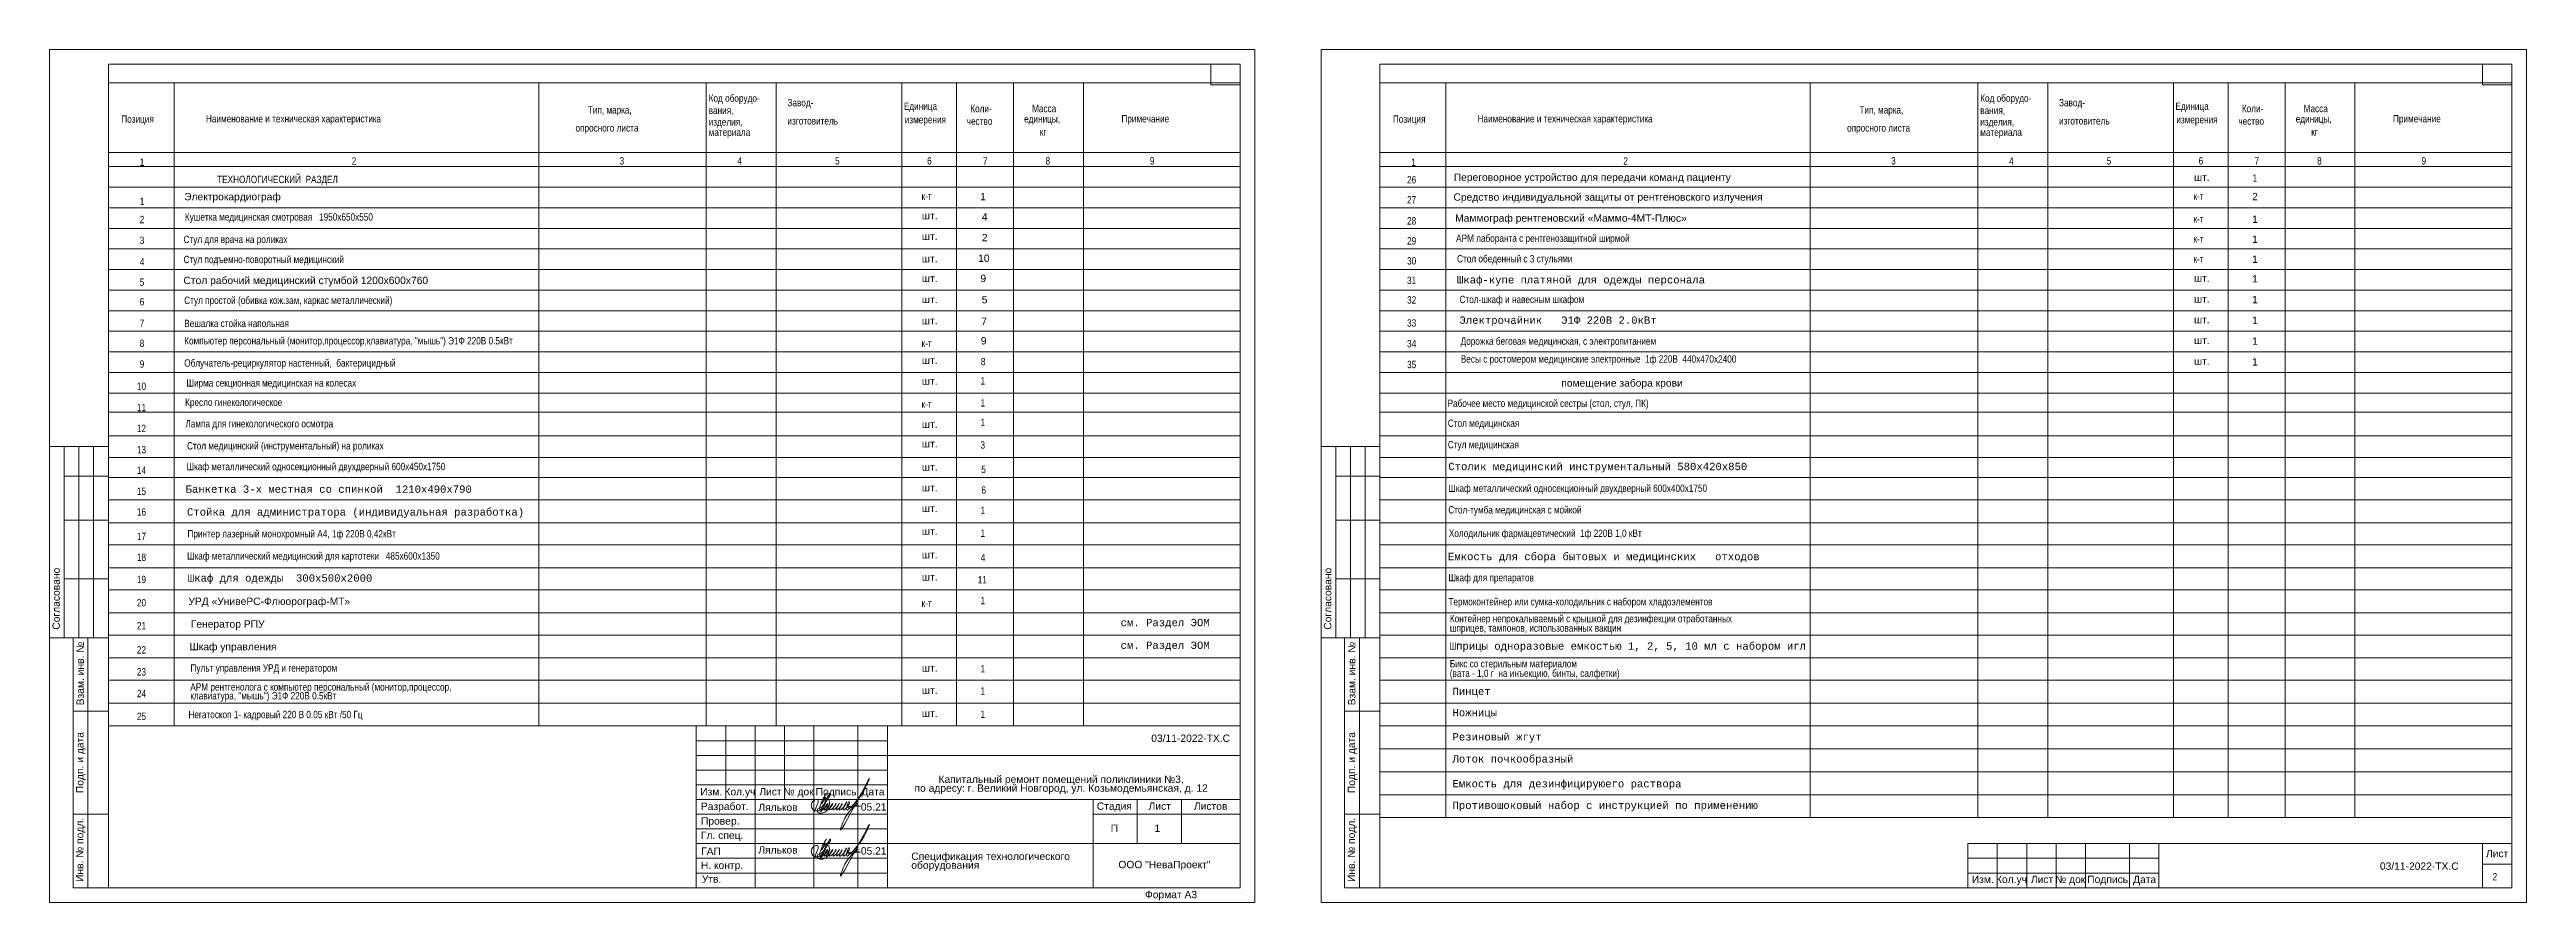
# Model space of a CAD drawing. Header units: metres. Extents: x 14591 to 15202, y 5442 to 5571.
# Drawn here: x 15117.3 to 15201.6, y 5442.8 to 5471.8 of the extents above; entities that cross this region are included whole.
import ezdxf
from ezdxf.enums import TextEntityAlignment as Align

# ---------------------------------------------------------------- set-up
doc = ezdxf.new("R2010")
doc.units = ezdxf.units.M
doc.header["$MEASUREMENT"] = 0
doc.linetypes.add('AM_DIN_F_W050x2', pattern=[0.003125, 0.00225, -0.000875])
doc.linetypes.add('DGN Style 4', pattern=[5.601258, 2.79888, -1.39944, 0.003499, -1.39944])
for name, color, linetype, lineweight in [('1', 7, 'Continuous', 0), ('Level 50', 7, 'Continuous', 0), ('Level 63', 7, 'Continuous', 0), ('Стены', 7, 'Continuous', 13), ('ТХ Мебель', 7, 'Continuous', 30)]:
    doc.layers.add(name, color=color, linetype=linetype, lineweight=lineweight)
doc.styles.add('GOST 2.304', font='CS_Gost2304.shx')
doc.styles.add('MONOTXT', font='monotxt.shx', dxfattribs={"width": 0.8, "height": 0.5})
doc.styles.add('Style-Arial', font='arial.ttf')

msp = doc.modelspace()

# ---------------------------------------------------------------- texts
at = {"color": 7, "linetype": 'Continuous', "lineweight": 13, "style": 'Style-Arial'}
for s, p in [('Переговорное устройство для передачи команд пациенту', (15165.06996308, 5467.60252451)), ('шт.', (15190.24818427, 5467.60210663)), ('Средство индивидуальной защиты от рентгеновского излучения ', (15165.06113221, 5466.92879396)), ('шт.', (15146.97679847, 5466.30018442)), ('шт.', (15146.97679847, 5465.59407751)), ('шт.', (15146.97679847, 5464.83501259)), ('шт.', (15146.97679847, 5464.16004944)), ('шт.', (15190.24818427, 5464.17307498)), ('шт.', (15146.97679847, 5463.4452505)), ('шт.', (15190.24818427, 5463.46696807)), ('шт.', (15146.97679847, 5462.73031726)), ('шт.', (15190.24818427, 5462.76086117)), ('шт.', (15146.97679847, 5461.37988781)), ('шт.', (15190.24818427, 5462.05475426)), ('шт.', (15146.97679847, 5460.6737809)), ('шт.', (15190.24818427, 5461.34864736)), ('шт.', (15146.97679847, 5459.20254097)), ('шт.', (15146.97679847, 5458.53835916)), ('шт.', (15146.97679847, 5457.75060865)), ('шт.', (15146.97679847, 5457.04772751)), ('шт.', (15146.97679847, 5456.34484638)), ('шт.', (15146.97679847, 5455.56812878)), ('шт.', (15146.97679847, 5454.76493218)), ('шт.', (15146.97679847, 5454.01337765)), ('шт.', (15146.97679847, 5450.91622814)), ('шт.', (15146.97679847, 5450.15936981)), ('шт.', (15146.97679847, 5449.37161929))]:
    msp.add_text(s, height=0.25, dxfattribs=at).set_placement(p, align=Align.TOP_LEFT)
at = {"color": 7, "linetype": 'Continuous', "lineweight": 0, "style": 'MONOTXT'}
for s, p in [('Шкаф для одежды  300х500х2000 ', (15122.01048786, 5453.72448661)), ('см. Раздел ЭОМ', (15153.73938648, 5452.21078607)), ('см. Раздел ЭОМ', (15153.73938648, 5451.43848164))]:
    msp.add_text(s, height=0.25, dxfattribs=at).set_placement(p)
at = {"color": 7, "linetype": 'Continuous', "lineweight": 0, "style": 'Style-Arial'}
for p in [(15154.78152939, 5448.52774707), (15196.57366904, 5444.17831786)]:
    msp.add_text('03/11-2022-ТХ.С', height=0.25, dxfattribs=at).set_placement(p, align=Align.TOP_LEFT)
at = {"color": 7, "lineweight": 13, "style": 'Style-Arial'}
for p in [(15141.41479546, 5446.17507861), (15141.41479546, 5444.73136128)]:
    msp.add_text('Ляльков', height=0.25, dxfattribs=at).set_placement(p, align=Align.TOP_LEFT)
at = {"color": 7, "linetype": 'Continuous', "lineweight": 13, "char_height": 0.25, "attachment_point": 7}
for s, insert, line_spacing_factor, style in [('\\fArial|b0|i0|c204204|p39;АРМ лаборанта с рентгенозащитной ширмой', (15165.1505043, 5465.20328924), 0.72, 'MONOTXT'), ('Генератор РПУ', (15122.10976046, 5452.08611137), 0.6, 'Style-Arial'), ('Шкаф управления', (15122.0625347, 5451.31693106), 0.6, 'Style-Arial'), ('\\fArial|b0|i0|c204204|p39;АРМ рентгенолога с компьютер персональный (монитор,процессор,\\Pклавиатура, "мышь") Э1Ф 220В 0.5кВт', (15122.09467613, 5449.64561725), 0.72, 'MONOTXT')]:
    msp.add_mtext(s, dxfattribs=dict(at, insert=insert, line_spacing_factor=line_spacing_factor, style=style))
at = {"color": 7, "linetype": 'Continuous', "lineweight": 0, "char_height": 0.25}
for s, insert, attachment_point, line_spacing_factor, style in [('\\fArial|b0|i0|c204204|p39;4', (15148.97841252, 5454.41563966), 7, 0.6, 'MONOTXT'), ('\\fArial|b0|i0|c204204|p39;11', (15148.87851743, 5453.66561146), 7, 0.6, 'MONOTXT'), ('Капитальный ремонт \\C256;помещений поликлиники №3, \\Pпо адресу: г. Великий Новгород, ул. Козьмодемьянская, д. 12', (15151.71571766, 5446.81906978), 5, 0.72, 'Style-Arial'), ('\\fArial|b0|i0|c204204|p39;П', (15153.52614905, 5445.34318921), 5, 0.72, 'GOST 2.304'), ('\\fArial|b0|i0|c204204|p39;1', (15154.98681236, 5445.34318921), 5, 0.72, 'GOST 2.304')]:
    msp.add_mtext(s, dxfattribs=dict(at, insert=insert, attachment_point=attachment_point, line_spacing_factor=line_spacing_factor, style=style))
at = {"color": 7, "linetype": 'Continuous', "lineweight": 30, "char_height": 0.25, "attachment_point": 1, "line_spacing_factor": 0.72, "style": 'GOST 2.304'}
for insert in [(15144.90220495, 5446.19016499), (15144.90220495, 5444.69672446)]:
    msp.add_mtext('\\fArial|b0|i0|c204204|p39;05.21', dxfattribs=dict(at, insert=insert))
at = {"layer": '1', "color": 7, "linetype": 'Continuous', "lineweight": 0, "style": 'Style-Arial'}
for s, p in [('1', (15149.0597884, 5466.81974846)), ('2', (15192.32466407, 5466.81974846)), ('4', (15149.11361353, 5466.13012137)), ('2', (15149.11361353, 5465.42401447)), ('1', (15192.32466407, 5466.04744403)), ('10', (15149.08620404, 5464.72130695)), ('1', (15192.32466407, 5465.36781614)), ('1', (15192.32466407, 5464.68818824)), ('Стол рабочий медицинский стумбой 1200х600х760', (15126.02237611, 5463.96861164)), ('9', (15149.06621577, 5464.03692802)), ('1', (15192.32466407, 5464.02352557)), ('5', (15149.11111285, 5463.31405606)), ('1', (15192.32466407, 5463.31741867)), ('7', (15149.09675017, 5462.58097879)), ('1', (15192.32466407, 5462.61131176)), ('9', (15149.08052058, 5461.91637794)), ('1', (15192.32466407, 5461.90520486)), ('1', (15192.32466407, 5461.19909795))]:
    msp.add_text(s, height=0.25, dxfattribs=at).set_placement(p, align=Align.MIDDLE_CENTER)
at = {"layer": '1', "color": 7, "linetype": 'Continuous', "lineweight": 0, "style": 'MONOTXT'}
for s, p in [('Банкетка 3-х местная со спинкой  1210х490х790 ', (15121.93447554, 5456.74730116)), ('Стойка для администратора (индивидуальная разработка)', (15121.9809125, 5455.97156583))]:
    msp.add_text(s, height=0.25, dxfattribs=at).set_placement(p)
at = {"layer": '1', "color": 7, "char_height": 0.25}
for s, insert, attachment_point, line_spacing_factor, style in [('\\fArial|b0|i0|c204204|p39;Тип, марка,', (15135.61558562, 5469.56800351), 7, 0.6, 'MONOTXT'), ('\\fArial|b0|i0|c204204|p39;вания,', (15139.72558562, 5469.57883108), 7, 0.6, 'MONOTXT'), ('\\fArial|b0|i0|c204204|p39;Код оборудо-', (15139.72558562, 5469.96549774), 7, 0.6, 'MONOTXT'), ('\\fArial|b0|i0|c204204|p39;Завод-', (15142.40558562, 5469.81549774), 7, 0.6, 'MONOTXT'), ('\\fArial|b0|i0|c204204|p39;Единица', (15146.36558562, 5469.69549774), 7, 0.6, 'MONOTXT'), ('\\fArial|b0|i0|c204204|p39;Коли-', (15148.62558562, 5469.68549774), 7, 0.6, 'MONOTXT'), ('\\fArial|b0|i0|c204204|p39;Масса', (15150.72558562, 5469.68549774), 7, 0.6, 'MONOTXT'), ('\\fArial|b0|i0|c204204|p39;Тип, марка,', (15178.86912884, 5469.56800351), 7, 0.6, 'MONOTXT'), ('\\fArial|b0|i0|c204204|p39;вания,', (15182.97912884, 5469.57883108), 7, 0.6, 'MONOTXT'), ('\\fArial|b0|i0|c204204|p39;Код оборудо-', (15182.97912884, 5469.96549774), 7, 0.6, 'MONOTXT'), ('\\fArial|b0|i0|c204204|p39;Завод-', (15185.65912884, 5469.81549774), 7, 0.6, 'MONOTXT'), ('\\fArial|b0|i0|c204204|p39;Единица', (15189.61912884, 5469.69549774), 7, 0.6, 'MONOTXT'), ('\\fArial|b0|i0|c204204|p39;Коли-', (15191.87912884, 5469.68549774), 7, 0.6, 'MONOTXT'), ('\\fArial|b0|i0|c204204|p39;Масса', (15193.97912884, 5469.68549774), 7, 0.6, 'MONOTXT'), ('\\fArial|b0|i0|c204204|p39;Позиция', (15119.74558562, 5469.25549774), 7, 0.6, 'MONOTXT'), ('\\fArial|b0|i0|c204204|p39;Наименование и техническая характеристика', (15122.62558562, 5469.26549774), 7, 0.6, 'MONOTXT'), ('\\fArial|b0|i0|c204204|p39;опросного листа', (15135.19558562, 5468.95355347), 7, 0.6, 'MONOTXT'), ('\\fArial|b0|i0|c204204|p39;изделия,', (15139.72558562, 5469.16216441), 7, 0.6, 'MONOTXT'), ('\\fArial|b0|i0|c204204|p39;материала', (15139.72558562, 5468.80549774), 7, 0.6, 'MONOTXT'), ('\\fArial|b0|i0|c204204|p39;изготовитель', (15142.40558562, 5469.26549774), 7, 0.6, 'MONOTXT'), ('\\fArial|b0|i0|c204204|p39;измерения', (15146.39558562, 5469.23549774), 7, 0.6, 'MONOTXT'), ('\\fArial|b0|i0|c204204|p39;чество', (15148.50558562, 5469.25549774), 7, 0.6, 'MONOTXT'), ('\\fArial|b0|i0|c204204|p39;единицы,', (15150.45558562, 5469.26549774), 7, 0.6, 'MONOTXT'), ('\\fArial|b0|i0|c204204|p39;кг', (15150.98558562, 5468.89549774), 7, 0.6, 'MONOTXT'), ('\\fArial|b0|i0|c204204|p39;Примечание', (15153.76558562, 5469.26549774), 7, 0.6, 'MONOTXT'), ('\\fArial|b0|i0|c204204|p39;Позиция', (15162.99912884, 5469.25549774), 7, 0.6, 'MONOTXT'), ('\\fArial|b0|i0|c204204|p39;Наименование и техническая характеристика', (15165.87912884, 5469.26549774), 7, 0.6, 'MONOTXT'), ('\\fArial|b0|i0|c204204|p39;опросного листа', (15178.44912884, 5468.95355347), 7, 0.6, 'MONOTXT'), ('\\fArial|b0|i0|c204204|p39;изделия,', (15182.97912884, 5469.16216441), 7, 0.6, 'MONOTXT'), ('\\fArial|b0|i0|c204204|p39;материала', (15182.97912884, 5468.80549774), 7, 0.6, 'MONOTXT'), ('\\fArial|b0|i0|c204204|p39;изготовитель', (15185.65912884, 5469.26549774), 7, 0.6, 'MONOTXT'), ('\\fArial|b0|i0|c204204|p39;измерения', (15189.64912884, 5469.23549774), 7, 0.6, 'MONOTXT'), ('\\fArial|b0|i0|c204204|p39;чество', (15191.75912884, 5469.25549774), 7, 0.6, 'MONOTXT'), ('\\fArial|b0|i0|c204204|p39;единицы,', (15193.70912884, 5469.26549774), 7, 0.6, 'MONOTXT'), ('\\fArial|b0|i0|c204204|p39;кг', (15194.23912884, 5468.89549774), 7, 0.6, 'MONOTXT'), ('\\fArial|b0|i0|c204204|p39;Примечание', (15197.01912884, 5469.26549774), 7, 0.6, 'MONOTXT'), ('\\fArial|b0|i0|c204204|p39;1', (15120.3729791, 5467.8631769), 7, 0.6, 'MONOTXT'), ('\\fArial|b0|i0|c204204|p39;2', (15127.58558562, 5467.90549774), 7, 0.6, 'MONOTXT'), ('\\fArial|b0|i0|c204204|p39;3', (15136.69558562, 5467.90549774), 7, 0.6, 'MONOTXT'), ('\\fArial|b0|i0|c204204|p39;4', (15140.70558562, 5467.90549774), 7, 0.6, 'MONOTXT'), ('\\fArial|b0|i0|c204204|p39;5', (15144.02558562, 5467.90549774), 7, 0.6, 'MONOTXT'), ('\\fArial|b0|i0|c204204|p39;6', (15147.15558562, 5467.90549774), 7, 0.6, 'MONOTXT'), ('\\fArial|b0|i0|c204204|p39;7', (15149.05558562, 5467.90549774), 7, 0.6, 'MONOTXT'), ('\\fArial|b0|i0|c204204|p39;8', (15151.18558562, 5467.90549774), 7, 0.6, 'MONOTXT'), ('\\fArial|b0|i0|c204204|p39;9', (15154.73558562, 5467.90549774), 7, 0.6, 'MONOTXT'), ('\\fArial|b0|i0|c204204|p39;1', (15163.62652232, 5467.8631769), 7, 0.6, 'MONOTXT'), ('\\fArial|b0|i0|c204204|p39;2', (15170.83912884, 5467.90549774), 7, 0.6, 'MONOTXT'), ('\\fArial|b0|i0|c204204|p39;3', (15179.94912884, 5467.90549774), 7, 0.6, 'MONOTXT'), ('\\fArial|b0|i0|c204204|p39;4', (15183.95912884, 5467.90549774), 7, 0.6, 'MONOTXT'), ('\\fArial|b0|i0|c204204|p39;5', (15187.27912884, 5467.90549774), 7, 0.6, 'MONOTXT'), ('\\fArial|b0|i0|c204204|p39;6', (15190.40912884, 5467.90549774), 7, 0.6, 'MONOTXT'), ('\\fArial|b0|i0|c204204|p39;7', (15192.30912884, 5467.90549774), 7, 0.6, 'MONOTXT'), ('\\fArial|b0|i0|c204204|p39;8', (15194.43912884, 5467.90549774), 7, 0.6, 'MONOTXT'), ('\\fArial|b0|i0|c204204|p39;9', (15197.98912884, 5467.90549774), 7, 0.6, 'MONOTXT'), ('\\fArial|b0|i0|c204204|p39;26', (15163.48301365, 5467.26574338), 7, 0.6, 'MONOTXT'), ('\\fArial|b0|i0|c204204|p39;1', (15120.3729791, 5466.5302888), 7, 0.6, 'MONOTXT'), ('\\fArial|b0|i0|c204204|p39;к-т', (15146.9689099, 5466.7061534), 7, 0.6, 'MONOTXT'), ('\\fArial|b0|i0|c204204|p39;27', (15163.48301365, 5466.58611549), 7, 0.6, 'MONOTXT'), ('\\fArial|b0|i0|c204204|p39;к-т', (15190.23378557, 5466.7061534), 7, 0.6, 'MONOTXT'), ('\\fArial|b0|i0|c204204|p39;2', (15120.3729791, 5465.91401521), 7, 0.6, 'MONOTXT'), ('\\fArial|b0|i0|c204204|p39;28', (15163.48301365, 5465.86557476), 7, 0.6, 'MONOTXT'), ('\\fArial|b0|i0|c204204|p39;к-т', (15190.23378557, 5465.93384897), 7, 0.6, 'MONOTXT'), ('\\fArial|b0|i0|c204204|p39;4', (15120.3729791, 5464.47748055), 7, 0.6, 'MONOTXT'), ('\\fArial|b0|i0|c204204|p39;3', (15120.3729791, 5465.20293056), 7, 0.6, 'MONOTXT'), ('\\fArial|b0|i0|c204204|p39;Стул для врача на роликах', (15121.86434523, 5465.16248993), 7, 0.6, 'MONOTXT'), ('\\fArial|b0|i0|c204204|p39;30', (15163.48301365, 5464.50631897), 7, 0.6, 'MONOTXT'), ('\\fArial|b0|i0|c204204|p39;29', (15163.48301365, 5465.18594686), 7, 0.6, 'MONOTXT'), ('\\fArial|b0|i0|c204204|p39;к-т', (15190.23378557, 5465.25422108), 7, 0.6, 'MONOTXT'), ('\\fArial|b0|i0|c204204|p39;к-т', (15190.23378557, 5464.57459318), 7, 0.6, 'MONOTXT'), ('\\fArial|b0|i0|c204204|p39;5', (15120.3729791, 5463.78076124), 7, 0.6, 'MONOTXT'), ('\\fArial|b0|i0|c204204|p39;31', (15163.48301365, 5463.8416563), 7, 0.6, 'MONOTXT'), ('\\fArial|b0|i0|c204204|p39;6', (15120.3729791, 5463.1145683), 7, 0.6, 'MONOTXT'), ('\\fArial|b0|i0|c204204|p39;32', (15163.48301365, 5463.17699363), 7, 0.6, 'MONOTXT'), ('\\fArial|b0|i0|c204204|p39;7', (15120.3729791, 5462.38911829), 7, 0.6, 'MONOTXT'), ('\\fArial|b0|i0|c204204|p39;33', (15163.48301365, 5462.39413714), 7, 0.6, 'MONOTXT'), ('\\fArial|b0|i0|c204204|p39;8', (15120.3729791, 5461.70180323), 7, 0.6, 'MONOTXT'), ('\\fArial|b0|i0|c204204|p39;к-т', (15146.9689099, 5461.70612608), 7, 0.6, 'MONOTXT'), ('\\fArial|b0|i0|c204204|p39;34', (15163.48301365, 5461.68803024), 7, 0.6, 'MONOTXT'), ('\\fArial|b0|i0|c204204|p39;10', (15120.27724131, 5460.23974659), 7, 0.6, 'MONOTXT'), ('\\fArial|b0|i0|c204204|p39;9', (15120.3729791, 5460.99584905), 7, 0.6, 'MONOTXT'), ('\\fArial|b0|i0|c204204|p39;35', (15163.48301365, 5460.98192334), 7, 0.6, 'MONOTXT'), ('\\fArial|b0|i0|c204204|p39;11', (15120.27724131, 5459.52147926), 7, 0.6, 'MONOTXT'), ('\\fArial|b0|i0|c204204|p39;к-т', (15146.9689099, 5459.63635022), 7, 0.6, 'MONOTXT'), ('\\fArial|b0|i0|c204204|p39;12', (15120.27724131, 5458.81443978), 7, 0.6, 'MONOTXT'), ('\\fArial|b0|i0|c204204|p39;13', (15120.27724131, 5458.08638857), 7, 0.6, 'MONOTXT'), ('\\fArial|b0|i0|c204204|p39;14', (15120.27724131, 5457.389108), 7, 0.6, 'MONOTXT'), ('\\fArial|b0|i0|c204204|p39;15', (15120.27724131, 5456.67229669), 7, 0.6, 'MONOTXT'), ('\\fArial|b0|i0|c204204|p39;16', (15120.27724131, 5455.96941556), 7, 0.6, 'MONOTXT'), ('\\fArial|b0|i0|c204204|p39;17', (15120.27724131, 5455.13973994), 7, 0.6, 'MONOTXT'), ('\\fArial|b0|i0|c204204|p39;18', (15120.27724131, 5454.42635735), 7, 0.6, 'MONOTXT'), ('\\fArial|b0|i0|c204204|p39;19', (15120.27724131, 5453.67359603), 7, 0.6, 'MONOTXT'), ('\\fArial|b0|i0|c204204|p39;20', (15120.27724131, 5452.87922577), 7, 0.6, 'MONOTXT'), ('\\fArial|b0|i0|c204204|p39;к-т', (15146.9689099, 5452.8684337), 7, 0.6, 'MONOTXT'), ('\\fArial|b0|i0|c204204|p39;21', (15120.27724131, 5452.10250817), 7, 0.6, 'MONOTXT'), ('\\fArial|b0|i0|c204204|p39;22', (15120.27724131, 5451.28039799), 7, 0.6, 'MONOTXT'), ('\\fArial|b0|i0|c204204|p39;23', (15120.27724131, 5450.5301594), 7, 0.6, 'MONOTXT'), ('\\fArial|b0|i0|c204204|p39;24', (15120.27724131, 5449.79757349), 7, 0.6, 'MONOTXT'), ('\\fArial|b0|i0|c204204|p39;25', (15120.27724131, 5449.01825431), 7, 0.6, 'MONOTXT'), ('\\fArial|b0|i0|c204204|p39;Негатоскоп 1- кадровый 220 В 0.05 кВт /50 Гц', (15122.030022, 5449.00799643), 7, 0.6, 'MONOTXT'), ('Спецификация технологического \\Pоборудования  ', (15146.61856422, 5444.51289367), 1, 0.72, 'Style-Arial')]:
    msp.add_mtext(s, dxfattribs=dict(at, insert=insert, attachment_point=attachment_point, line_spacing_factor=line_spacing_factor, style=style))
at = {"layer": '1', "color": 7, "lineweight": 30, "insert": (15123.00558562, 5467.20549774), "char_height": 0.25, "attachment_point": 7, "line_spacing_factor": 0.6, "style": 'MONOTXT'}
msp.add_mtext('\\fArial|b0|i0|c204204|p39;ТЕХНОЛОГИЧЕСКИЙ  РАЗДЕЛ', dxfattribs=at)
at = {"layer": '1', "color": 18, "linetype": 'Continuous', "lineweight": 0, "true_color": 0x000000, "char_height": 0.25, "attachment_point": 1, "line_spacing_factor": 0.72, "style": 'MONOTXT'}
for s, insert in [('\\fArial|b0|i0|c204204|p39;1', (15192.24297792, 5467.5749073)), ('\\fArial|b0|i0|c204204|p39;8', (15148.98441835, 5461.3327617)), ('\\fArial|b0|i0|c204204|p39;Ширма секционная медицинская на колесах', (15121.96164931, 5460.60873615)), ('\\fArial|b0|i0|c204204|p39;1', (15148.97159211, 5460.67932714)), ('\\fArial|b0|i0|c204204|p39;1', (15148.97159211, 5459.92908855)), ('\\fArial|b0|i0|c204204|p39;1', (15148.97159211, 5459.26490674)), ('\\fArial|b0|i0|c204204|p39;3', (15148.97159211, 5458.49922207)), ('\\fArial|b0|i0|c204204|p39;1', (15148.97159211, 5456.27277873)), ('\\fArial|b0|i0|c204204|p39;1', (15148.97159211, 5455.49606114)), ('\\fArial|b0|i0|c204204|p39;1', (15148.97159211, 5453.20594209)), ('\\fArial|b0|i0|c204204|p39;1', (15148.97159211, 5450.88902881)), ('\\fArial|b0|i0|c204204|p39;1', (15148.97159211, 5450.13217047)), ('\\fArial|b0|i0|c204204|p39;1', (15148.97159211, 5449.34441996))]:
    msp.add_mtext(s, dxfattribs=dict(at, insert=insert))
at = {"layer": '1', "color": 7, "linetype": 'Continuous', "lineweight": 0, "char_height": 0.25, "attachment_point": 7, "style": 'MONOTXT'}
for s, insert, line_spacing_factor in [('\\fArial|b0|i0|c204204|p39;Шкаф металлический односекционный двухдверный 600х450х1750 \\P', (15121.96932277, 5457.44085728), 1.2), ('\\fArial|b0|i0|c204204|p39;5', (15148.99783149, 5457.41573768), 0.6), ('\\fArial|b0|i0|c204204|p39;6', (15149.00515495, 5456.71439418), 0.6), ('\\fArial|b0|i0|c204204|p39;Принтер лазерный монохромный А4, 1ф 220В 0,42кВт', (15121.99678187, 5455.15324791), 0.6), ('\\P\\fArial|b0|i0|c204204|p39;Шкаф металлический медицинский для картотеки   485х600х1350 ', (15121.98501024, 5454.39900127), 1.2)]:
    msp.add_mtext(s, dxfattribs=dict(at, insert=insert, line_spacing_factor=line_spacing_factor))
at = {"layer": 'Level 63', "color": 7, "linetype": 'DGN Style 4', "lineweight": 13, "style": 'Style-Arial'}
for s, p in [('Электрокардиограф', (15121.8851724, 5466.94238287)), ('помещение забора крови', (15168.72716186, 5460.60665639))]:
    msp.add_text(s, height=0.25, dxfattribs=at).set_placement(p, align=Align.TOP_LEFT)
at = {"layer": 'Level 63', "color": 7, "linetype": 'Continuous', "lineweight": 0, "style": 'MONOTXT'}
for s, p in [('Шкаф-купе платяной для одежды персонала', (15165.18051206, 5463.86616854)), ('Электрочайник   Э1Ф 220В 2.0кВт', (15165.26375535, 5462.49342223)), ('Столик медицинский инструментальный 580х420х850 ', (15164.88474978, 5457.51668931)), ('Емкость для сбора бытовых и медицинских   отходов                                      ', (15164.87343576, 5454.45604069)), ('Шприцы одноразовые емкостью 1, 2, 5, 10 мл с набором игл', (15164.93571256, 5451.41260961)), ('Пинцет', (15165.02735629, 5449.87115302)), ('Ножницы', (15165.02735629, 5449.14991525)), ('Лоток почкообразный', (15165.02788804, 5447.5757333)), ('Резиновый жгут', (15165.02788804, 5448.32597189)), ('Емкость для дезинфицируюего раствора', (15165.02788804, 5446.73178385)), ('Противошоковый набор с инструкцией по применению', (15165.02788804, 5445.99685344))]:
    msp.add_text(s, height=0.25, dxfattribs=at).set_placement(p)
at = {"layer": 'Level 63', "color": 7, "linetype": 'Continuous', "lineweight": 0, "char_height": 0.25, "attachment_point": 7, "style": 'MONOTXT'}
for s, insert, line_spacing_factor in [('\\fArial|b0|i0|c204204|p39;Стол обеденный с 3 стульями ', (15165.18271655, 5464.50425029), 0.6), ('\\fArial|b0|i0|c204204|p39;Стол-шкаф и навесным шкафом ', (15165.26596305, 5463.12127618), 0.6), ('\\fArial|b0|i0|c204204|p39;Дорожка беговая медицинская, с электропитанием', (15165.30411028, 5461.70360242), 0.6), ('\\fArial|b0|i0|c204204|p39;Рабочее место медицинской сестры (стол, стул, ПК)', (15164.85994928, 5459.58918862), 0.6), ('\\fArial|b0|i0|c204204|p39;Стол медицинская', (15164.86931836, 5458.91618047), 0.6), ('\\fArial|b0|i0|c204204|p39;Стул медицинская', (15164.86931836, 5458.18359456), 0.6), ('\\fArial|b0|i0|c204204|p39;Стол-тумба медицинская с мойкой ', (15164.88474978, 5455.96818415), 0.6), ('\\P\\fArial|b0|i0|c204204|p39;Шкаф металлический односекционный двухдверный 600х400х1750 ', (15164.88474978, 5456.70077006), 0.776524), ('\\fArial|b0|i0|c204204|p39;Холодильник фармацевтический  1ф 220В 1,0 кВт', (15164.90459017, 5455.17160729), 0.6), ('\\fArial|b0|i0|c204204|p39;Шкаф для препаратов', (15164.88886718, 5453.66218729), 0.6), ('\\fArial|b0|i0|c204204|p39;Термоконтейнер или сумка-холодильник с набором хладоэлементов                 ', (15164.88886718, 5452.8435446), 0.6), ('\\fArial|b0|i0|c204204|p39;Контейнер непрокалываемый с крышкой для дезинфекции отработанных \\Pшприцев, тампонов, использованных вакцин', (15164.93957041, 5451.9473842), 0.776524), ('\\fArial|b0|i0|c204204|p39;Бикс со стерильным материалом \\P(вата - 1,0 г  на инъекцию, бинты, салфетки)          ', (15164.93571256, 5450.41196775), 0.776524), ('\\fArial|b0|i0|c204204|p39;2', (15200.40630985, 5443.56981752), 0.6)]:
    msp.add_mtext(s, dxfattribs=dict(at, insert=insert, line_spacing_factor=line_spacing_factor))
at = {"layer": 'Level 63', "color": 7, "linetype": 'Continuous', "lineweight": 0, "insert": (15165.31113709, 5460.68057488), "char_height": 0.25, "attachment_point": 7, "style": 'MONOTXT'}
msp.add_mtext('\\fArial|b0|i0|c204204|p39;Весы с ростомером медицинские электронные  1ф 220В  440х470х2400 \\P  ', dxfattribs=at)
at = {"layer": 'Level 63', "color": 7, "linetype": 'Continuous', "lineweight": 13, "insert": (15122.10036341, 5450.58819474), "char_height": 0.25, "attachment_point": 7, "line_spacing_factor": 0.6, "style": 'MONOTXT'}
msp.add_mtext('\\fArial|b0|i0|c204204|p39;Пульт управления УРД и генератором', dxfattribs=at)
at = {"layer": 'Стены', "linetype": 'Continuous', "lineweight": 0, "char_height": 0.25, "attachment_point": 5, "line_spacing_factor": 0.6, "style": 'Style-Arial'}
for s, insert in [('Маммограф рентгеновский «Маммо-4МТ-Плюс» ', (15169.05766361, 5466.0505501)), ('УРД «УнивеРС-Флюорограф-МТ»', (15124.7803797, 5453.0188476))]:
    msp.add_mtext(s, dxfattribs=dict(at, insert=insert))
at = {"layer": 'ТХ Мебель', "color": 7, "linetype": 'AM_DIN_F_W050x2', "lineweight": 30, "ltscale": 100, "char_height": 0.25, "attachment_point": 7, "style": 'MONOTXT'}
for s, insert, line_spacing_factor in [('\\fArial|b0|i0|c204204|p39;Кушетка медицинская смотровая   1950х650х550', (15121.91070489, 5465.92628871), 0.6), ('\\fArial|b0|i0|c204204|p39;Стул подъемно-поворотный медицинский', (15121.8647196, 5464.48078032), 0.6), ('\\fArial|b0|i0|c204204|p39;Стул простой (обивка кож.зам, каркас металлический)', (15121.88737681, 5463.09258352), 0.6), ('\\fArial|b0|i0|c204204|p39;Вешалка стойка напольная', (15121.88737681, 5462.37765028), 0.6), ('\\fArial|b0|i0|c204204|p39;Компьютер персональный (монитор,процессор,клавиатура, "мышь") Э1Ф 220В 0.5кВт', (15121.88737681, 5461.71567506), 0.6), ('\\fArial|b0|i0|c204204|p39;Облучатель-рециркулятор настенный,  бактерицидный ', (15121.88737681, 5460.96006325), 0.6), ('\\fArial|b0|i0|c204204|p39;Кресло гинекологическое', (15121.91728822, 5459.62460673), 0.6), ('\\fArial|b0|i0|c204204|p39;Лампа для гинекологического осмотра', (15121.92797051, 5458.89549477), 0.6), ('\\fArial|b0|i0|c204204|p39;Стол медицинский (инструментальный) на роликах\\P', (15121.98215812, 5458.14474979), 1.2)]:
    msp.add_mtext(s, dxfattribs=dict(at, insert=insert, line_spacing_factor=line_spacing_factor))

# ---------------------------------------------------------------- blocks, each defined once
blk = doc.blocks.new('*U150')
at = {"layer": 'Level 50', "color": 7, "linetype": 'Continuous', "lineweight": 0}
for p, q in [((-20.487, 14.5), (20.513, 14.5)), ((-20.487, -14.5), (-20.487, 14.5)), ((20.513, 14.5), (20.513, -14.5)), ((20.513, -14.5), (-20.487, -14.5))]:
    blk.add_line(p, q, dxfattribs=at)
at = {"layer": 'Level 50', "color": 7, "linetype": 'Continuous', "lineweight": 13}
for p, q in [((-18.487, 14), (20.013, 14)), ((-18.487, 14), (-18.487, -14)), ((19.013, 14), (19.013, 13.3)), ((20.013, 14), (20.013, -14)), ((19.013, 13.3), (20.013, 13.3)), ((-18.926, -14), (20.013, -14))]:
    blk.add_line(p, q, dxfattribs=at)
at = {"layer": 'Level 63', "color": 7, "linetype": 'Continuous', "lineweight": 13}
for p, q in [((-20.487, 1), (-18.487, 1)), ((-20.487, 1), (-20.487, -5.5)), ((-19.987, 1), (-19.987, -5.5)), ((-19.487, 1), (-19.487, -5.5)), ((-18.987, 1), (-18.987, -5.5)), ((-19.987, 0), (-18.487, 0)), ((-19.987, -1.5), (-18.487, -1.5)), ((-19.987, -3.5), (-18.487, -3.5)), ((-20.487, -5.5), (-18.487, -5.5)), ((-19.687, -5.5), (-18.487, -5.5)), ((-19.187, -14), (-19.187, -5.5)), ((-19.687, -8), (-18.487, -8)), ((1.513, -8.5), (20.013, -8.5)), ((1.513, -8.5), (1.513, -14)), ((2.513, -8.5), (2.513, -11)), ((3.513, -8.5), (3.513, -14)), ((4.513, -8.5), (4.513, -11)), ((5.513, -8.5), (5.513, -14)), ((7.013, -8.5), (7.013, -14)), ((8.013, -8.5), (8.013, -14)), ((8.013, -9.5), (20.013, -9.5)), ((1.513, -10.5), (8.013, -10.5)), ((-19.687, -11.5), (-18.487, -11.5)), ((1.513, -11), (8.013, -11)), ((8.013, -11), (20.013, -11)), ((15.013, -11.5), (20.013, -11.5)), ((8.013, -12.5), (20.013, -12.5))]:
    blk.add_line(p, q, dxfattribs=at)
at = {"layer": 'Level 63', "color": 7, "linetype": 'Continuous', "lineweight": 0}
for p, q in [((1.513, -9), (8.013, -9)), ((1.513, -9.5), (8.013, -9.5)), ((1.513, -10), (8.013, -10)), ((1.513, -11.5), (8.013, -11.5)), ((1.513, -12), (8.013, -12)), ((1.513, -12.5), (8.013, -12.5)), ((1.513, -13), (8.013, -13)), ((1.513, -13.5), (8.013, -13.5))]:
    blk.add_line(p, q, dxfattribs=at)
at = {"layer": 'Level 63', "color": 7, "linetype": 'Continuous', "lineweight": 13, "flags": 128}
for points in [[(-18.487, -14), (-19.687, -14), (-19.687, -5.5)], [(15.013, -11), (15.013, -14)], [(16.513, -11), (16.513, -12.5)], [(18.013, -11), (18.013, -12.5)]]:
    blk.add_lwpolyline(points, dxfattribs=at)
at = {"layer": 'Level 63', "color": 7, "linetype": 'Continuous', "lineweight": 0, "style": 'Style-Arial'}
for s, p in [('Согласовано', (-20.263, -4.173)), ('Взам. инв. №', (-19.445, -6.716)), ('Подп. и дата', (-19.457, -9.745)), ('Инв. № подл.', (-19.462, -12.713))]:
    blk.add_text(s, height=0.25002, rotation=90, dxfattribs=at).set_placement(p, align=Align.MIDDLE_CENTER)
for s, p in [('Изм.', (2.02, -10.735)), ('Кол.уч', (2.997, -10.735)), ('Лист', (4.036, -10.735)), ('№ док', (4.994, -10.735)), ('Подпись', (6.268, -10.735)), ('Дата', (7.524, -10.735)), ('Разработ.', (2.482, -11.231)), ('Провер.', (2.327, -11.729)), ('Стадия', (15.731, -11.225)), ('Лист', (17.276, -11.225)), ('Листов', (19.009, -11.225)), ('Гл. спец.', (2.393, -12.216)), ('ГАП', (2.014, -12.757)), ('Н. контр.', (2.388, -13.235)), ('ООО "НеваПроект"', (17.436, -13.211)), ('Утв.', (2.032, -13.702)), ('Формат А3', (17.66, -14.231))]:
    blk.add_text(s, height=0.25, dxfattribs=at).set_placement(p, align=Align.MIDDLE_CENTER)
blk = doc.blocks.new('формат_А3')
at = {"layer": 'Level 50', "color": 7, "linetype": 'Continuous', "lineweight": 13}
blk.add_blockref('*U150', (20.487, -14.5), dxfattribs=at)
blk = doc.blocks.new('*U378')
at = {"layer": 'Level 50', "color": 7, "linetype": 'Continuous', "lineweight": 0}
for p, q in [((-20.487, -14.5), (-20.487, 14.5)), ((-20.487, 14.5), (20.513, 14.5)), ((20.513, 14.5), (20.513, -14.5)), ((20.513, -14.5), (-20.487, -14.5))]:
    blk.add_line(p, q, dxfattribs=at)
at = {"layer": 'Level 50', "color": 7, "linetype": 'Continuous', "lineweight": 13}
for p, q in [((-18.487, 14), (-18.487, -14)), ((-18.487, 14), (20.013, 14)), ((19.013, 14), (19.013, 13.3)), ((20.013, 14), (20.013, -14)), ((19.013, 13.3), (20.013, 13.3)), ((1.513, -12.5), (1.513, -14)), ((2.513, -12.5), (2.513, -14)), ((3.513, -12.5), (3.513, -14)), ((4.513, -12.5), (4.513, -14)), ((5.513, -12.5), (5.513, -14)), ((7.013, -12.5), (7.013, -14)), ((8.013, -12.5), (8.013, -14)), ((19.013, -14), (19.013, -12.5)), ((-18.926, -14), (20.013, -14))]:
    blk.add_line(p, q, dxfattribs=at)
at = {"layer": 'Level 63', "color": 7, "linetype": 'Continuous', "lineweight": 13}
for p, q in [((-20.487, 1), (-18.487, 1)), ((-20.487, 1), (-20.487, -5.5)), ((-19.987, 1), (-19.987, -5.5)), ((-19.487, 1), (-19.487, -5.5)), ((-18.987, 1), (-18.987, -5.5)), ((-19.987, 0), (-18.487, 0)), ((-19.987, -1.5), (-18.487, -1.5)), ((-19.987, -3.5), (-18.487, -3.5)), ((-20.487, -5.5), (-18.487, -5.5)), ((-19.687, -5.5), (-18.487, -5.5)), ((-19.187, -14), (-19.187, -5.5)), ((-19.687, -8), (-18.487, -8)), ((-19.687, -11.5), (-18.487, -11.5)), ((1.513, -12.5), (20.013, -12.5)), ((1.513, -13), (8.013, -13)), ((19.013, -13.2), (20.013, -13.2)), ((1.513, -13.5), (8.013, -13.5)), ((1.513, -14), (20.013, -14))]:
    blk.add_line(p, q, dxfattribs=at)
at = {"layer": 'Level 63', "color": 7, "linetype": 'Continuous', "lineweight": 13, "flags": 128}
blk.add_lwpolyline([(-18.487, -14), (-19.687, -14), (-19.687, -5.5)], dxfattribs=at)
at = {"layer": 'Level 63', "color": 7, "linetype": 'Continuous', "lineweight": 0, "style": 'Style-Arial'}
for s, p in [('Согласовано', (-20.263, -4.173)), ('Взам. инв. №', (-19.445, -6.716)), ('Подп. и дата', (-19.457, -9.745)), ('Инв. № подл.', (-19.462, -12.713))]:
    blk.add_text(s, height=0.25002, rotation=90, dxfattribs=at).set_placement(p, align=Align.MIDDLE_CENTER)
for s, p in [('Лист', (19.514, -12.837)), ('Изм.', (2.02, -13.716)), ('Кол.уч', (2.997, -13.716)), ('Лист', (4.036, -13.716)), ('№ док', (4.994, -13.716)), ('Подпись', (6.268, -13.716)), ('Дата', (7.524, -13.716))]:
    blk.add_text(s, height=0.25, dxfattribs=at).set_placement(p, align=Align.MIDDLE_CENTER)

# ---------------------------------------------------------------- linework, layer by layer
at = {"color": 5, "linetype": 'Continuous', "lineweight": 0}
for points in [[(15143.31875889, 5445.90504542), (15143.42142429, 5446.13986324), (15143.44660765, 5446.2338488), (15143.44660765, 5446.28705272), (15143.41538031, 5446.31828005), (15143.36610004, 5446.31828005), (15143.28875377, 5446.27362416), (15143.23400125, 5446.20383584), (15143.21954958, 5446.1634475), (15143.21954958, 5446.0948309), (15143.23659707, 5446.0312088), (15143.27943396, 5445.97051115), (15143.32869591, 5445.94206975), (15143.39545853, 5445.93092662), (15143.46351069, 5445.94916114), (15143.5219868, 5445.97575727), (15143.56209384, 5446.00675705), (15143.63345762, 5446.13036274), (15143.69965153, 5446.26642624), (15143.753377, 5446.37685401), (15143.80960643, 5446.47424625), (15143.84681989, 5446.52640716), (15143.86418395, 5446.53105985), (15143.87087744, 5446.50607941), (15143.8598654, 5446.46498191), (15143.82739256, 5446.4201417), (15143.63616558, 5446.05171109), (15143.57539758, 5445.94645782), (15143.52988327, 5445.92018012), (15143.51770987, 5445.94126507), (15143.51205655, 5445.96236356), (15143.50456443, 5446.03783424), (15143.53768807, 5446.16145338), (15143.63253016, 5446.36814647), (15143.73079232, 5446.53834153), (15143.6337386, 5446.34102871), (15143.69688103, 5446.39662181), (15143.56810881, 5446.17358178), (15143.66885918, 5446.30410595), (15143.74303018, 5446.34692859), (15143.79927603, 5446.33185756), (15143.82607465, 5446.27172901), (15143.83398501, 5446.17480851), (15143.76320589, 5445.95198852), (15143.67543866, 5445.88769974), (15143.61087966, 5445.86076647), (15143.51167467, 5445.85701437), (15143.44289619, 5445.88617547), (15143.43038132, 5445.90785185), (15143.42282503, 5445.95846646), (15143.43659292, 5446.00984895), (15143.51230842, 5446.03743323), (15143.66521079, 5446.1744066), (15143.54971698, 5445.94717812), (15143.60917523, 5445.98150635), (15143.76341256, 5446.13574368), (15143.77553162, 5446.18097262), (15143.65036429, 5445.96417645), (15143.78332963, 5446.065162), (15143.85168681, 5446.18807173), (15143.73433208, 5445.95504389), (15143.89619913, 5446.08264116), (15143.95465685, 5446.18807173), (15143.83145086, 5445.97049386), (15143.99756175, 5446.07650077), (15144.06404001, 5446.18807173), (15143.95424621, 5445.96822085), (15144.12411883, 5446.10471568), (15144.17162994, 5446.18807173), (15144.07001341, 5445.97142101), (15144.26760495, 5446.16346246), (15144.27247516, 5446.17567818), (15144.17400692, 5445.98336976), (15144.41816542, 5446.21033064), (15144.42083064, 5446.22027737), (15144.29674684, 5445.97981591), (15144.51581718, 5446.21042273), (15144.51581718, 5446.2393678), (15144.40660829, 5445.99153089), (15144.70686313, 5446.21638744), (15145.05092191, 5446.70946466), (15145.18587689, 5446.99998503), (15144.20837692, 5445.30690541), (15144.39148948, 5445.73888603), (15144.61622458, 5446.02947788), (15144.76936663, 5446.18261993), (15144.71374916, 5446.08628765), (15144.44368387, 5446.05391786), (15144.88638302, 5446.09648182)], [(15143.31875889, 5444.3393542), (15143.42142429, 5444.57417201), (15143.44660765, 5444.66815757), (15143.44660765, 5444.72136149), (15143.41538031, 5444.75258882), (15143.36610004, 5444.75258882), (15143.28875377, 5444.70793293), (15143.23400125, 5444.63814461), (15143.21954958, 5444.59775627), (15143.21954958, 5444.52913967), (15143.23659707, 5444.46551757), (15143.27943396, 5444.40481992), (15143.32869591, 5444.37637852), (15143.39545853, 5444.3652354), (15143.46351069, 5444.38346992), (15143.5219868, 5444.41006605), (15143.56209384, 5444.44106582), (15143.63345762, 5444.56467151), (15143.69965153, 5444.70073501), (15143.753377, 5444.81116279), (15143.80960643, 5444.90855502), (15143.84681989, 5444.96071594), (15143.86418395, 5444.96536862), (15143.87087744, 5444.94038818), (15143.8598654, 5444.89929068), (15143.82739256, 5444.85445048), (15143.63616558, 5444.48601986), (15143.57539758, 5444.3807666), (15143.52988327, 5444.3544889), (15143.51770987, 5444.37557384), (15143.51205655, 5444.39667233), (15143.50456443, 5444.47214302), (15143.53768807, 5444.59576215), (15143.63253016, 5444.80245524), (15143.73079232, 5444.9726503), (15143.6337386, 5444.77533748), (15143.69688103, 5444.83093058), (15143.56810881, 5444.60789055), (15143.66885918, 5444.73841472), (15143.74303018, 5444.78123737), (15143.79927603, 5444.76616634), (15143.82607465, 5444.70603779), (15143.83398501, 5444.60911728), (15143.76320589, 5444.38629729), (15143.67543866, 5444.32200851), (15143.61087966, 5444.29507524), (15143.51167467, 5444.29132314), (15143.44289619, 5444.32048424), (15143.43038132, 5444.34216063), (15143.42282503, 5444.39277523), (15143.43659292, 5444.44415772), (15143.51230842, 5444.471742), (15143.66521079, 5444.60871538), (15143.54971698, 5444.38148689), (15143.60917523, 5444.41581513), (15143.76341256, 5444.57005246), (15143.77553162, 5444.6152814), (15143.65036429, 5444.39848522), (15143.78332963, 5444.49947078), (15143.85168681, 5444.6223805), (15143.73433208, 5444.38935266), (15143.89619913, 5444.51694994), (15143.95465685, 5444.6223805), (15143.83145086, 5444.40480263), (15143.99756175, 5444.51080954), (15144.06404001, 5444.6223805), (15143.95424621, 5444.40252962), (15144.12411883, 5444.53902446), (15144.17162994, 5444.6223805), (15144.07001341, 5444.40572978), (15144.26760495, 5444.59777124), (15144.27247516, 5444.60998696), (15144.17400692, 5444.41767853), (15144.41816542, 5444.64463941), (15144.42083064, 5444.65458614), (15144.29674684, 5444.41412468), (15144.51581718, 5444.64473151), (15144.51581718, 5444.67367657), (15144.40660829, 5444.42583966), (15144.70686313, 5444.65069621), (15145.05092191, 5445.14377343), (15145.18587689, 5445.4342938), (15144.20837692, 5443.74121418), (15144.39148948, 5444.17319481), (15144.61622458, 5444.46378666), (15144.76936663, 5444.6169287), (15144.71374916, 5444.52059642), (15144.44368387, 5444.48822663), (15144.88638302, 5444.5307906)]]:
    msp.add_spline(points, degree=3, dxfattribs=at)
at = {"layer": '1', "color": 7, "ltscale": 1e-06}
for p, q in [((15119.69558562, 5470.68883108), (15121.59558562, 5470.68883108)), ((15121.54558562, 5470.68883108), (15121.54558562, 5448.81836392)), ((15133.94558562, 5470.68883108), (15133.94558562, 5448.81836392)), ((15141.92558562, 5470.68883108), (15138.12558562, 5470.68883108)), ((15139.64558562, 5470.68883108), (15139.64558562, 5448.81836392)), ((15142.02058562, 5470.68883108), (15142.02058562, 5448.81836392)), ((15147.91058562, 5470.68883108), (15144.77558562, 5470.68883108)), ((15146.29558562, 5470.68883108), (15146.29558562, 5448.81836392)), ((15148.15709133, 5448.81836392), (15148.15709133, 5470.68883108)), ((15150.09558562, 5470.68883108), (15150.09558562, 5448.81836392)), ((15153.04058562, 5470.68883108), (15150.76058562, 5470.68883108)), ((15152.47058562, 5448.81836392), (15152.47058562, 5470.68883108)), ((15162.94912884, 5470.68883108), (15164.84912884, 5470.68883108)), ((15164.79912884, 5470.68883108), (15164.79912884, 5445.7010872)), ((15177.19912884, 5470.68883108), (15177.19912884, 5445.7010872)), ((15185.17912884, 5470.68883108), (15181.37912884, 5470.68883108)), ((15182.89912884, 5470.68883108), (15182.89912884, 5445.7010872)), ((15185.27412884, 5470.68883108), (15185.27412884, 5445.7010872)), ((15191.16412884, 5470.68883108), (15188.02912884, 5470.68883108)), ((15189.54912884, 5470.68883108), (15189.54912884, 5445.7010872)), ((15191.41063456, 5445.7010872), (15191.41063456, 5470.68883108)), ((15193.34912884, 5470.68883108), (15193.34912884, 5445.7010872)), ((15196.29412884, 5470.68883108), (15194.01412884, 5470.68883108)), ((15195.72412884, 5445.7010872), (15195.72412884, 5470.68883108)), ((15157.80558562, 5468.3138915), (15119.30558562, 5468.3138915)), ((15201.05912884, 5468.3138915), (15162.55912884, 5468.3138915)), ((15119.30558562, 5467.83883108), (15157.80558562, 5467.83883108)), ((15162.55912884, 5467.83883108), (15201.05912884, 5467.83883108))]:
    msp.add_line(p, q, dxfattribs=at)
at = {"layer": '1', "color": 7, "linetype": 'Continuous', "lineweight": 0}
for p, q in [((15119.30558562, 5467.13883108), (15157.80558562, 5467.13883108)), ((15119.30558562, 5466.43883108), (15157.80558562, 5466.43883108)), ((15162.55912884, 5467.13883108), (15201.05912884, 5467.13883108)), ((15162.55912884, 5466.43883108), (15201.05912884, 5466.43883108)), ((15119.30558562, 5465.73883108), (15157.80558562, 5465.73883108)), ((15119.30558562, 5465.73883108), (15157.80558562, 5465.73883108)), ((15162.55912884, 5465.73883108), (15201.05912884, 5465.73883108)), ((15162.55912884, 5465.73883108), (15201.05912884, 5465.73883108)), ((15119.30558562, 5465.03883108), (15157.80558562, 5465.03883108)), ((15162.55912884, 5465.03883108), (15201.05912884, 5465.03883108)), ((15119.30558562, 5464.33883108), (15157.80558562, 5464.33883108)), ((15119.30558562, 5464.33883108), (15157.80558562, 5464.33883108)), ((15162.55912884, 5464.33883108), (15201.05912884, 5464.33883108)), ((15162.55912884, 5464.33883108), (15201.05912884, 5464.33883108)), ((15119.30558562, 5463.63883108), (15157.80558562, 5463.63883108)), ((15162.55912884, 5463.63883108), (15201.05912884, 5463.63883108)), ((15119.30558562, 5462.93883108), (15157.80558562, 5462.93883108)), ((15119.30558562, 5462.93883108), (15157.80558562, 5462.93883108)), ((15119.30558562, 5462.23883108), (15157.80558562, 5462.23883108)), ((15162.55912884, 5462.93883108), (15201.05912884, 5462.93883108)), ((15162.55912884, 5462.93883108), (15201.05912884, 5462.93883108)), ((15162.55912884, 5462.23883108), (15201.05912884, 5462.23883108)), ((15119.30558562, 5461.53883108), (15157.80558562, 5461.53883108)), ((15162.55912884, 5461.53883108), (15201.05912884, 5461.53883108)), ((15119.30558562, 5460.83883108), (15157.80558562, 5460.83883108)), ((15162.55912884, 5460.83883108), (15201.05912884, 5460.83883108)), ((15119.30558562, 5460.13883108), (15157.80558562, 5460.13883108)), ((15162.55912884, 5460.13883108), (15201.05912884, 5460.13883108)), ((15119.30558562, 5459.48883108), (15157.80558562, 5459.48883108)), ((15162.55912884, 5459.48883108), (15201.05912884, 5459.48883108)), ((15119.30558562, 5458.68883108), (15157.80558562, 5458.68883108)), ((15119.30558562, 5457.94527626), (15157.80558562, 5457.94527626)), ((15162.55912884, 5458.68883108), (15201.05912884, 5458.68883108)), ((15162.55912884, 5457.94527626), (15201.05912884, 5457.94527626)), ((15119.30558562, 5457.26258561), (15157.80558562, 5457.26258561)), ((15162.55912884, 5457.26258561), (15201.05912884, 5457.26258561)), ((15119.30558562, 5456.50892429), (15157.80558562, 5456.50892429)), ((15162.55912884, 5456.50892429), (15201.05912884, 5456.50892429)), ((15119.30558562, 5455.72960511), (15157.80558562, 5455.72960511)), ((15162.55912884, 5455.72960511), (15201.05912884, 5455.72960511)), ((15119.30558562, 5454.97594379), (15157.80558562, 5454.97594379)), ((15162.55912884, 5454.97594379), (15201.05912884, 5454.97594379)), ((15119.30558562, 5454.19662461), (15157.80558562, 5454.19662461)), ((15162.55912884, 5454.19662461), (15201.05912884, 5454.19662461)), ((15119.30558562, 5453.44296329), (15157.80558562, 5453.44296329)), ((15162.55912884, 5453.44296329), (15201.05912884, 5453.44296329)), ((15119.30558562, 5452.66364411), (15157.80558562, 5452.66364411)), ((15162.55912884, 5452.66364411), (15201.05912884, 5452.66364411)), ((15119.30558562, 5451.90998278), (15157.80558562, 5451.90998278)), ((15162.55912884, 5451.90998278), (15201.05912884, 5451.90998278)), ((15119.30558562, 5451.1306636), (15157.80558562, 5451.1306636)), ((15119.30558562, 5450.37700228), (15157.80558562, 5450.37700228)), ((15162.55912884, 5451.1306636), (15201.05912884, 5451.1306636)), ((15162.55912884, 5450.37700228), (15201.05912884, 5450.37700228)), ((15119.30558562, 5449.5976831), (15157.80558562, 5449.5976831)), ((15162.55912884, 5449.5976831), (15201.05912884, 5449.5976831)), ((15119.30558562, 5448.81836392), (15157.80558562, 5448.81836392)), ((15162.55912884, 5448.81836392), (15201.05912884, 5448.81836392)), ((15162.55912884, 5448.03904474), (15201.05912884, 5448.03904474)), ((15162.55912884, 5447.25972556), (15201.05912884, 5447.25972556)), ((15162.55912884, 5446.48040638), (15201.05912884, 5446.48040638)), ((15162.55912884, 5445.7010872), (15201.05912884, 5445.7010872))]:
    msp.add_line(p, q, dxfattribs=at)
at = {"layer": '1', "color": 7, "linetype": 'Continuous', "lineweight": 0, "flags": 128}
for points in [[(15119.80558562, 5470.68883108), (15119.30558562, 5470.68883108)], [(15119.69558562, 5470.68883108), (15155.80558562, 5470.68883108)], [(15155.76558562, 5470.68883108), (15157.80558562, 5470.68883108)], [(15163.05912884, 5470.68883108), (15162.55912884, 5470.68883108)], [(15162.94912884, 5470.68883108), (15199.05912884, 5470.68883108)], [(15199.01912884, 5470.68883108), (15201.05912884, 5470.68883108)]]:
    msp.add_lwpolyline(points, dxfattribs=at)
at = {"layer": '1', "color": 7, "ltscale": 1e-06, "flags": 128}
for points in [[(15157.80558562, 5467.83883108), (15119.30558562, 5467.83883108)], [(15201.05912884, 5467.83883108), (15162.55912884, 5467.83883108)]]:
    msp.add_lwpolyline(points, dxfattribs=at)

# ---------------------------------------------------------------- block references
at = {"layer": 'Level 50', "color": 7, "linetype": 'Continuous', "lineweight": 13}
msp.add_blockref('формат_А3', (15117.30558562, 5471.81836392), dxfattribs=at)
at = {"layer": 'Level 63', "color": 7, "linetype": 'Continuous', "lineweight": 13}
msp.add_blockref('*U378', (15181.04635, 5457.31835), dxfattribs=at)

msp.set_redraw_order([(e.dxf.handle, doc.entitydb.next_handle()) for e in msp.query("TEXT MTEXT ATTDEF DIMENSION ARC_DIMENSION")])  # texts and dimensions are drawn at this point

doc.saveas('drawing.dxf')
